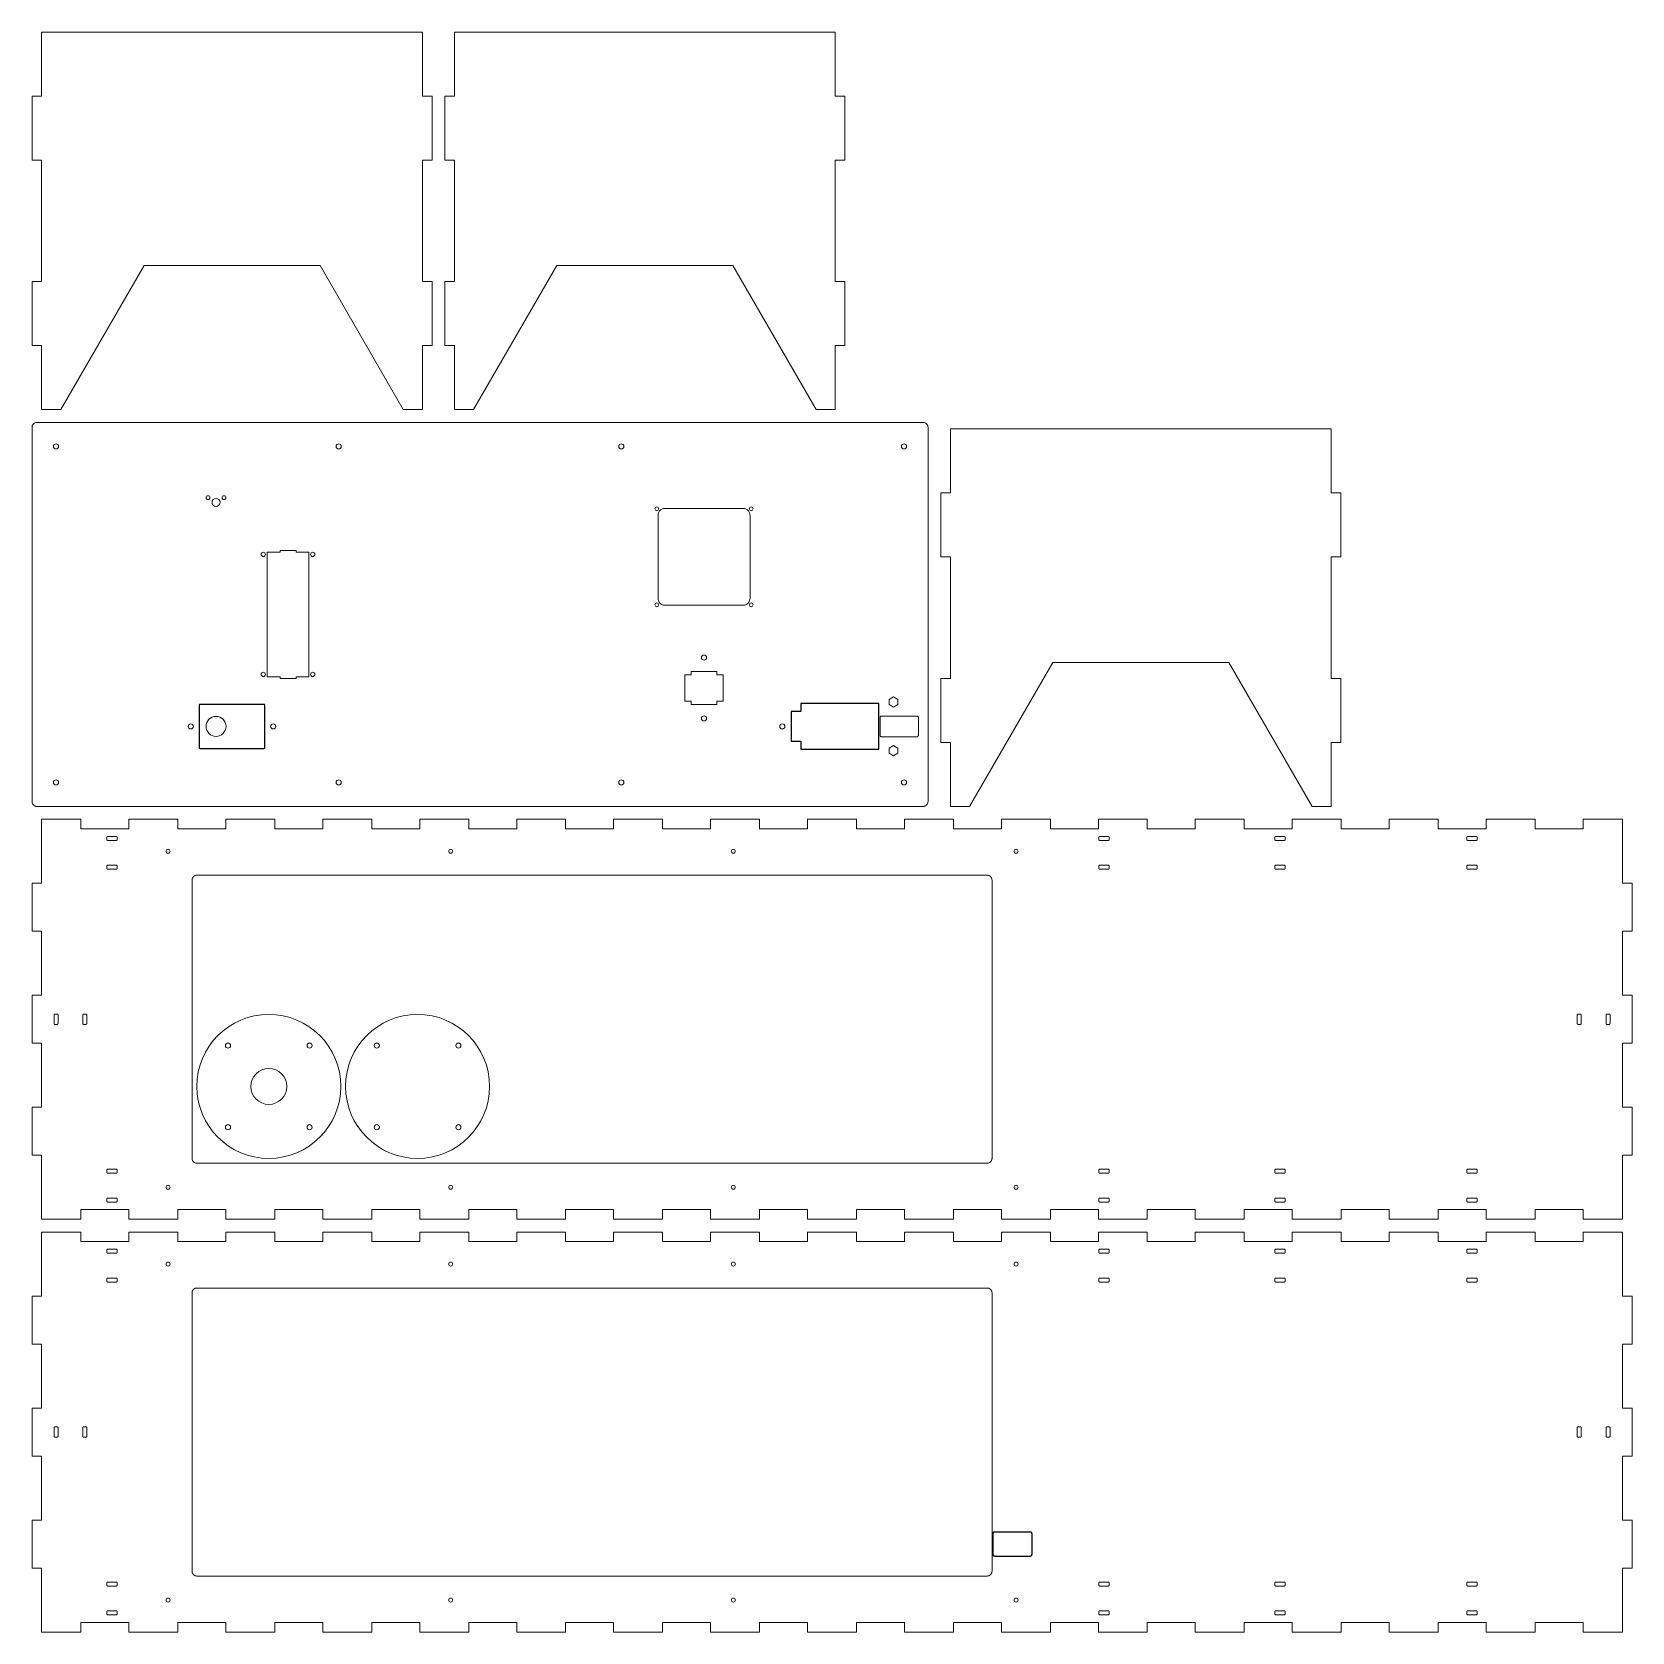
# Model space of a CAD drawing. Header units: millimetres. Extents: x 0 to 1000, y 0 to 1000.
import ezdxf

# ---------------------------------------------------------------- set-up
doc = ezdxf.new("R2010")
doc.units = ezdxf.units.MM
doc.layers.add('CORTE', color=1, linetype='Continuous', lineweight=0)

msp = doc.modelspace()

# ---------------------------------------------------------------- linework, layer by layer
at = {"layer": 'CORTE'}
for points in [[(6, 764), (18, 764), (70, 854), (180, 854), (232, 764), (244, 764), (244, 804), (250, 804), (250, 844), (244, 844), (244, 920), (250, 920), (250, 960), (244, 960), (244, 1000), (6, 1000), (6, 960), (0, 960), (0, 920), (6, 920), (6, 844), (0, 844), (0, 804), (6, 804)], [(264, 764), (276, 764), (328, 854), (438, 854), (490, 764), (502, 764), (502, 804), (508, 804), (508, 844), (502, 844), (502, 920), (508, 920), (508, 960), (502, 960), (502, 1000), (264, 1000), (264, 960), (258, 960), (258, 920), (264, 920), (264, 844), (258, 844), (258, 804), (264, 804)], [(560, 753), (559.981137, 753.335893), (559.924784, 753.667563), (559.83165, 753.990837), (559.702907, 754.301651), (559.540173, 754.596096), (559.345494, 754.870469), (559.12132, 755.12132), (558.870469, 755.345494), (558.596096, 755.540173), (558.301651, 755.702907), (557.990837, 755.83165), (557.667563, 755.924784), (557.335893, 755.981137), (557, 756), (3, 756), (2.664107, 755.981137), (2.332437, 755.924784), (2.009163, 755.83165), (1.698349, 755.702907), (1.403904, 755.540173), (1.129531, 755.345494), (0.87868, 755.12132), (0.654506, 754.870469), (0.459827, 754.596096), (0.297093, 754.301651), (0.16835, 753.990837), (0.075216, 753.667563), (0.018863, 753.335893), (0, 753), (0, 519), (0.018863, 518.664107), (0.075216, 518.332437), (0.16835, 518.009163), (0.297093, 517.698349), (0.459827, 517.403904), (0.654506, 517.129531), (0.87868, 516.87868), (1.129531, 516.654506), (1.403904, 516.459827), (1.698349, 516.297093), (2.009163, 516.16835), (2.332437, 516.075216), (2.664107, 516.018863), (3, 516), (557, 516), (557.335893, 516.018863), (557.667563, 516.075216), (557.990837, 516.16835), (558.301651, 516.297093), (558.596096, 516.459827), (558.870469, 516.654506), (559.12132, 516.87868), (559.345494, 517.129531), (559.540173, 517.403904), (559.702907, 517.698349), (559.83165, 518.009163), (559.924784, 518.332437), (559.981137, 518.664107), (560, 519)], [(574, 516), (586, 516), (638, 606), (748, 606), (800, 516), (812, 516), (812, 556), (818, 556), (818, 596), (812, 596), (812, 672), (818, 672), (818, 712), (812, 712), (812, 752), (574, 752), (574, 712), (568, 712), (568, 672), (574, 672), (574, 596), (568, 596), (568, 556), (574, 556)], [(448.75, 698), (448.723277, 698.475849), (448.643444, 698.945714), (448.511504, 699.403686), (448.329118, 699.844006), (448.098578, 700.261136), (447.822784, 700.649832), (447.505204, 701.005204), (447.149832, 701.322784), (446.761136, 701.598578), (446.344006, 701.829118), (445.903686, 702.011504), (445.445714, 702.143444), (444.975849, 702.223277), (444.5, 702.25), (395.5, 702.25), (395.024151, 702.223277), (394.554286, 702.143444), (394.096314, 702.011504), (393.655994, 701.829118), (393.238864, 701.598578), (392.850168, 701.322784), (392.494796, 701.005204), (392.177216, 700.649832), (391.901422, 700.261136), (391.670882, 699.844006), (391.488496, 699.403686), (391.356556, 698.945714), (391.276723, 698.475849), (391.25, 698), (391.25, 646), (391.276723, 645.524151), (391.356556, 645.054286), (391.488496, 644.596314), (391.670882, 644.155994), (391.901422, 643.738864), (392.177216, 643.350168), (392.494796, 642.994796), (392.850168, 642.677216), (393.238864, 642.401422), (393.655994, 642.170882), (394.096314, 641.988496), (394.554286, 641.856556), (395.024151, 641.776723), (395.5, 641.75), (444.5, 641.75), (444.975849, 641.776723), (445.445714, 641.856556), (445.903686, 641.988496), (446.344006, 642.170882), (446.761136, 642.401422), (447.149832, 642.677216), (447.505204, 642.994796), (447.822784, 643.350168), (448.098578, 643.738864), (448.329118, 644.155994), (448.511504, 644.596314), (448.643444, 645.054286), (448.723277, 645.524151), (448.75, 646)], [(165, 675), (165, 676), (155, 676), (155, 675), (147, 675), (147, 597), (155, 597), (155, 596), (165, 596), (165, 597), (173, 597), (173, 675)], [(428, 598.3), (428, 600.3), (412, 600.3), (412, 598.3), (408, 598.3), (408, 581.7), (412, 581.7), (412, 579.7), (428, 579.7), (428, 581.7), (432, 581.7), (432, 598.3)], [(541.2, 579.612287), (541.2, 582.787713), (538.45, 584.375426), (535.7, 582.787713), (535.7, 579.612287), (538.45, 578.024574)], [(554, 571.5), (553.993712, 571.611964), (553.974928, 571.722521), (553.943883, 571.830279), (553.900969, 571.933884), (553.846724, 572.032032), (553.781831, 572.12349), (553.707107, 572.207107), (553.62349, 572.281831), (553.532032, 572.346724), (553.433884, 572.400969), (553.330279, 572.443883), (553.222521, 572.474928), (553.111964, 572.493712), (553, 572.5), (531, 572.5), (530.888036, 572.493712), (530.777479, 572.474928), (530.669721, 572.443883), (530.566116, 572.400969), (530.467968, 572.346724), (530.37651, 572.281831), (530.292893, 572.207107), (530.218169, 572.12349), (530.153276, 572.032032), (530.099031, 571.933884), (530.056117, 571.830279), (530.025072, 571.722521), (530.006288, 571.611964), (530, 571.5), (530, 560.5), (530.006288, 560.388036), (530.025072, 560.277479), (530.056117, 560.169721), (530.099031, 560.066116), (530.153276, 559.967968), (530.218169, 559.87651), (530.292893, 559.792893), (530.37651, 559.718169), (530.467968, 559.653276), (530.566116, 559.599031), (530.669721, 559.556117), (530.777479, 559.525072), (530.888036, 559.506288), (531, 559.5), (553, 559.5), (553.111964, 559.506288), (553.222521, 559.525072), (553.330279, 559.556117), (553.433884, 559.599031), (553.532032, 559.653276), (553.62349, 559.718169), (553.707107, 559.792893), (553.781831, 559.87651), (553.846724, 559.967968), (553.900969, 560.066116), (553.943883, 560.169721), (553.974928, 560.277479), (553.993712, 560.388036), (554, 560.5)], [(541.2, 549.212287), (541.2, 552.387713), (538.45, 553.975426), (535.7, 552.387713), (535.7, 549.212287), (538.45, 547.624574)], [(994, 258), (994, 298), (1000, 298), (1000, 328), (994, 328), (994, 368), (1000, 368), (1000, 398), (994, 398), (994, 438), (1000, 438), (1000, 468), (994, 468), (994, 508), (969.411765, 508), (969.411765, 502), (939.411765, 502), (939.411765, 508), (908.823529, 508), (908.823529, 502), (878.823529, 502), (878.823529, 508), (848.235294, 508), (848.235294, 502), (818.235294, 502), (818.235294, 508), (787.647059, 508), (787.647059, 502), (757.647059, 502), (757.647059, 508), (727.058824, 508), (727.058824, 502), (697.058824, 502), (697.058824, 508), (666.470588, 508), (666.470588, 502), (636.470588, 502), (636.470588, 508), (605.882353, 508), (605.882353, 502), (575.882353, 502), (575.882353, 508), (545.294118, 508), (545.294118, 502), (515.294118, 502), (515.294118, 508), (484.705882, 508), (484.705882, 502), (454.705882, 502), (454.705882, 508), (424.117647, 508), (424.117647, 502), (394.117647, 502), (394.117647, 508), (363.529412, 508), (363.529412, 502), (333.529412, 502), (333.529412, 508), (302.941176, 508), (302.941176, 502), (272.941176, 502), (272.941176, 508), (242.352941, 508), (242.352941, 502), (212.352941, 502), (212.352941, 508), (181.764706, 508), (181.764706, 502), (151.764706, 502), (151.764706, 508), (121.176471, 508), (121.176471, 502), (91.176471, 502), (91.176471, 508), (60.588235, 508), (60.588235, 502), (30.588235, 502), (30.588235, 508), (6, 508), (6, 468), (0, 468), (0, 438), (6, 438), (6, 398), (0, 398), (0, 368), (6, 368), (6, 328), (0, 328), (0, 298), (6, 298), (6, 258), (30.588235, 258), (30.588235, 264), (60.588235, 264), (60.588235, 258), (91.176471, 258), (91.176471, 264), (121.176471, 264), (121.176471, 258), (151.764706, 258), (151.764706, 264), (181.764706, 264), (181.764706, 258), (212.352941, 258), (212.352941, 264), (242.352941, 264), (242.352941, 258), (272.941176, 258), (272.941176, 264), (302.941176, 264), (302.941176, 258), (333.529412, 258), (333.529412, 264), (363.529412, 264), (363.529412, 258), (394.117647, 258), (394.117647, 264), (424.117647, 264), (424.117647, 258), (454.705882, 258), (454.705882, 264), (484.705882, 264), (484.705882, 258), (515.294118, 258), (515.294118, 264), (545.294118, 264), (545.294118, 258), (575.882353, 258), (575.882353, 264), (605.882353, 264), (605.882353, 258), (636.470588, 258), (636.470588, 264), (666.470588, 264), (666.470588, 258), (697.058824, 258), (697.058824, 264), (727.058824, 264), (727.058824, 258), (757.647059, 258), (757.647059, 264), (787.647059, 264), (787.647059, 258), (818.235294, 258), (818.235294, 264), (848.235294, 264), (848.235294, 258), (878.823529, 258), (878.823529, 264), (908.823529, 264), (908.823529, 258), (939.411765, 258), (939.411765, 264), (969.411765, 264), (969.411765, 258), (994, 258)], [(53.25, 496.65), (53.246227, 496.717179), (53.234957, 496.783513), (53.21633, 496.848167), (53.190581, 496.91033), (53.158035, 496.969219), (53.119099, 497.024094), (53.074264, 497.074264), (53.024094, 497.119099), (52.969219, 497.158035), (52.91033, 497.190581), (52.848167, 497.21633), (52.783513, 497.234957), (52.717179, 497.246227), (52.65, 497.25), (47.35, 497.25), (47.282821, 497.246227), (47.216487, 497.234957), (47.151833, 497.21633), (47.08967, 497.190581), (47.030781, 497.158035), (46.975906, 497.119099), (46.925736, 497.074264), (46.880901, 497.024094), (46.841965, 496.969219), (46.809419, 496.91033), (46.78367, 496.848167), (46.765043, 496.783513), (46.753773, 496.717179), (46.75, 496.65), (46.75, 495.35), (46.753773, 495.282821), (46.765043, 495.216487), (46.78367, 495.151833), (46.809419, 495.08967), (46.841965, 495.030781), (46.880901, 494.975906), (46.925736, 494.925736), (46.975906, 494.880901), (47.030781, 494.841965), (47.08967, 494.809419), (47.151833, 494.78367), (47.216487, 494.765043), (47.282821, 494.753773), (47.35, 494.75), (52.65, 494.75), (52.717179, 494.753773), (52.783513, 494.765043), (52.848167, 494.78367), (52.91033, 494.809419), (52.969219, 494.841965), (53.024094, 494.880901), (53.074264, 494.925736), (53.119099, 494.975906), (53.158035, 495.030781), (53.190581, 495.08967), (53.21633, 495.151833), (53.234957, 495.216487), (53.246227, 495.282821), (53.25, 495.35)], [(673.25, 496.65), (673.246227, 496.717179), (673.234957, 496.783513), (673.21633, 496.848167), (673.190581, 496.91033), (673.158035, 496.969219), (673.119099, 497.024094), (673.074264, 497.074264), (673.024094, 497.119099), (672.969219, 497.158035), (672.91033, 497.190581), (672.848167, 497.21633), (672.783513, 497.234957), (672.717179, 497.246227), (672.65, 497.25), (667.35, 497.25), (667.282821, 497.246227), (667.216487, 497.234957), (667.151833, 497.21633), (667.08967, 497.190581), (667.030781, 497.158035), (666.975906, 497.119099), (666.925736, 497.074264), (666.880901, 497.024094), (666.841965, 496.969219), (666.809419, 496.91033), (666.78367, 496.848167), (666.765043, 496.783513), (666.753773, 496.717179), (666.75, 496.65), (666.75, 495.35), (666.753773, 495.282821), (666.765043, 495.216487), (666.78367, 495.151833), (666.809419, 495.08967), (666.841965, 495.030781), (666.880901, 494.975906), (666.925736, 494.925736), (666.975906, 494.880901), (667.030781, 494.841965), (667.08967, 494.809419), (667.151833, 494.78367), (667.216487, 494.765043), (667.282821, 494.753773), (667.35, 494.75), (672.65, 494.75), (672.717179, 494.753773), (672.783513, 494.765043), (672.848167, 494.78367), (672.91033, 494.809419), (672.969219, 494.841965), (673.024094, 494.880901), (673.074264, 494.925736), (673.119099, 494.975906), (673.158035, 495.030781), (673.190581, 495.08967), (673.21633, 495.151833), (673.234957, 495.216487), (673.246227, 495.282821), (673.25, 495.35)], [(783.25, 496.65), (783.246227, 496.717179), (783.234957, 496.783513), (783.21633, 496.848167), (783.190581, 496.91033), (783.158035, 496.969219), (783.119099, 497.024094), (783.074264, 497.074264), (783.024094, 497.119099), (782.969219, 497.158035), (782.91033, 497.190581), (782.848167, 497.21633), (782.783513, 497.234957), (782.717179, 497.246227), (782.65, 497.25), (777.35, 497.25), (777.282821, 497.246227), (777.216487, 497.234957), (777.151833, 497.21633), (777.08967, 497.190581), (777.030781, 497.158035), (776.975906, 497.119099), (776.925736, 497.074264), (776.880901, 497.024094), (776.841965, 496.969219), (776.809419, 496.91033), (776.78367, 496.848167), (776.765043, 496.783513), (776.753773, 496.717179), (776.75, 496.65), (776.75, 495.35), (776.753773, 495.282821), (776.765043, 495.216487), (776.78367, 495.151833), (776.809419, 495.08967), (776.841965, 495.030781), (776.880901, 494.975906), (776.925736, 494.925736), (776.975906, 494.880901), (777.030781, 494.841965), (777.08967, 494.809419), (777.151833, 494.78367), (777.216487, 494.765043), (777.282821, 494.753773), (777.35, 494.75), (782.65, 494.75), (782.717179, 494.753773), (782.783513, 494.765043), (782.848167, 494.78367), (782.91033, 494.809419), (782.969219, 494.841965), (783.024094, 494.880901), (783.074264, 494.925736), (783.119099, 494.975906), (783.158035, 495.030781), (783.190581, 495.08967), (783.21633, 495.151833), (783.234957, 495.216487), (783.246227, 495.282821), (783.25, 495.35)], [(903.25, 496.65), (903.246227, 496.717179), (903.234957, 496.783513), (903.21633, 496.848167), (903.190581, 496.91033), (903.158035, 496.969219), (903.119099, 497.024094), (903.074264, 497.074264), (903.024094, 497.119099), (902.969219, 497.158035), (902.91033, 497.190581), (902.848167, 497.21633), (902.783513, 497.234957), (902.717179, 497.246227), (902.65, 497.25), (897.35, 497.25), (897.282821, 497.246227), (897.216487, 497.234957), (897.151833, 497.21633), (897.08967, 497.190581), (897.030781, 497.158035), (896.975906, 497.119099), (896.925736, 497.074264), (896.880901, 497.024094), (896.841965, 496.969219), (896.809419, 496.91033), (896.78367, 496.848167), (896.765043, 496.783513), (896.753773, 496.717179), (896.75, 496.65), (896.75, 495.35), (896.753773, 495.282821), (896.765043, 495.216487), (896.78367, 495.151833), (896.809419, 495.08967), (896.841965, 495.030781), (896.880901, 494.975906), (896.925736, 494.925736), (896.975906, 494.880901), (897.030781, 494.841965), (897.08967, 494.809419), (897.151833, 494.78367), (897.216487, 494.765043), (897.282821, 494.753773), (897.35, 494.75), (902.65, 494.75), (902.717179, 494.753773), (902.783513, 494.765043), (902.848167, 494.78367), (902.91033, 494.809419), (902.969219, 494.841965), (903.024094, 494.880901), (903.074264, 494.925736), (903.119099, 494.975906), (903.158035, 495.030781), (903.190581, 495.08967), (903.21633, 495.151833), (903.234957, 495.216487), (903.246227, 495.282821), (903.25, 495.35)], [(53.25, 478.65), (53.246227, 478.717179), (53.234957, 478.783513), (53.21633, 478.848167), (53.190581, 478.91033), (53.158035, 478.969219), (53.119099, 479.024094), (53.074264, 479.074264), (53.024094, 479.119099), (52.969219, 479.158035), (52.91033, 479.190581), (52.848167, 479.21633), (52.783513, 479.234957), (52.717179, 479.246227), (52.65, 479.25), (47.35, 479.25), (47.282821, 479.246227), (47.216487, 479.234957), (47.151833, 479.21633), (47.08967, 479.190581), (47.030781, 479.158035), (46.975906, 479.119099), (46.925736, 479.074264), (46.880901, 479.024094), (46.841965, 478.969219), (46.809419, 478.91033), (46.78367, 478.848167), (46.765043, 478.783513), (46.753773, 478.717179), (46.75, 478.65), (46.75, 477.35), (46.753773, 477.282821), (46.765043, 477.216487), (46.78367, 477.151833), (46.809419, 477.08967), (46.841965, 477.030781), (46.880901, 476.975906), (46.925736, 476.925736), (46.975906, 476.880901), (47.030781, 476.841965), (47.08967, 476.809419), (47.151833, 476.78367), (47.216487, 476.765043), (47.282821, 476.753773), (47.35, 476.75), (52.65, 476.75), (52.717179, 476.753773), (52.783513, 476.765043), (52.848167, 476.78367), (52.91033, 476.809419), (52.969219, 476.841965), (53.024094, 476.880901), (53.074264, 476.925736), (53.119099, 476.975906), (53.158035, 477.030781), (53.190581, 477.08967), (53.21633, 477.151833), (53.234957, 477.216487), (53.246227, 477.282821), (53.25, 477.35)], [(600, 470), (599.981137, 470.335893), (599.924784, 470.667563), (599.83165, 470.990837), (599.702907, 471.301651), (599.540173, 471.596096), (599.345494, 471.870469), (599.12132, 472.12132), (598.870469, 472.345494), (598.596096, 472.540173), (598.301651, 472.702907), (597.990837, 472.83165), (597.667563, 472.924784), (597.335893, 472.981137), (597, 473), (103, 473), (102.664107, 472.981137), (102.332437, 472.924784), (102.009163, 472.83165), (101.698349, 472.702907), (101.403904, 472.540173), (101.129531, 472.345494), (100.87868, 472.12132), (100.654506, 471.870469), (100.459827, 471.596096), (100.297093, 471.301651), (100.16835, 470.990837), (100.075216, 470.667563), (100.018863, 470.335893), (100, 470), (100, 296), (100.018863, 295.664107), (100.075216, 295.332437), (100.16835, 295.009163), (100.297093, 294.698349), (100.459827, 294.403904), (100.654506, 294.129531), (100.87868, 293.87868), (101.129531, 293.654506), (101.403904, 293.459827), (101.698349, 293.297093), (102.009163, 293.16835), (102.332437, 293.075216), (102.664107, 293.018863), (103, 293), (597, 293), (597.335893, 293.018863), (597.667563, 293.075216), (597.990837, 293.16835), (598.301651, 293.297093), (598.596096, 293.459827), (598.870469, 293.654506), (599.12132, 293.87868), (599.345494, 294.129531), (599.540173, 294.403904), (599.702907, 294.698349), (599.83165, 295.009163), (599.924784, 295.332437), (599.981137, 295.664107), (600, 296)], [(673.25, 478.65), (673.246227, 478.717179), (673.234957, 478.783513), (673.21633, 478.848167), (673.190581, 478.91033), (673.158035, 478.969219), (673.119099, 479.024094), (673.074264, 479.074264), (673.024094, 479.119099), (672.969219, 479.158035), (672.91033, 479.190581), (672.848167, 479.21633), (672.783513, 479.234957), (672.717179, 479.246227), (672.65, 479.25), (667.35, 479.25), (667.282821, 479.246227), (667.216487, 479.234957), (667.151833, 479.21633), (667.08967, 479.190581), (667.030781, 479.158035), (666.975906, 479.119099), (666.925736, 479.074264), (666.880901, 479.024094), (666.841965, 478.969219), (666.809419, 478.91033), (666.78367, 478.848167), (666.765043, 478.783513), (666.753773, 478.717179), (666.75, 478.65), (666.75, 477.35), (666.753773, 477.282821), (666.765043, 477.216487), (666.78367, 477.151833), (666.809419, 477.08967), (666.841965, 477.030781), (666.880901, 476.975906), (666.925736, 476.925736), (666.975906, 476.880901), (667.030781, 476.841965), (667.08967, 476.809419), (667.151833, 476.78367), (667.216487, 476.765043), (667.282821, 476.753773), (667.35, 476.75), (672.65, 476.75), (672.717179, 476.753773), (672.783513, 476.765043), (672.848167, 476.78367), (672.91033, 476.809419), (672.969219, 476.841965), (673.024094, 476.880901), (673.074264, 476.925736), (673.119099, 476.975906), (673.158035, 477.030781), (673.190581, 477.08967), (673.21633, 477.151833), (673.234957, 477.216487), (673.246227, 477.282821), (673.25, 477.35)], [(783.25, 478.65), (783.246227, 478.717179), (783.234957, 478.783513), (783.21633, 478.848167), (783.190581, 478.91033), (783.158035, 478.969219), (783.119099, 479.024094), (783.074264, 479.074264), (783.024094, 479.119099), (782.969219, 479.158035), (782.91033, 479.190581), (782.848167, 479.21633), (782.783513, 479.234957), (782.717179, 479.246227), (782.65, 479.25), (777.35, 479.25), (777.282821, 479.246227), (777.216487, 479.234957), (777.151833, 479.21633), (777.08967, 479.190581), (777.030781, 479.158035), (776.975906, 479.119099), (776.925736, 479.074264), (776.880901, 479.024094), (776.841965, 478.969219), (776.809419, 478.91033), (776.78367, 478.848167), (776.765043, 478.783513), (776.753773, 478.717179), (776.75, 478.65), (776.75, 477.35), (776.753773, 477.282821), (776.765043, 477.216487), (776.78367, 477.151833), (776.809419, 477.08967), (776.841965, 477.030781), (776.880901, 476.975906), (776.925736, 476.925736), (776.975906, 476.880901), (777.030781, 476.841965), (777.08967, 476.809419), (777.151833, 476.78367), (777.216487, 476.765043), (777.282821, 476.753773), (777.35, 476.75), (782.65, 476.75), (782.717179, 476.753773), (782.783513, 476.765043), (782.848167, 476.78367), (782.91033, 476.809419), (782.969219, 476.841965), (783.024094, 476.880901), (783.074264, 476.925736), (783.119099, 476.975906), (783.158035, 477.030781), (783.190581, 477.08967), (783.21633, 477.151833), (783.234957, 477.216487), (783.246227, 477.282821), (783.25, 477.35)], [(903.25, 478.65), (903.246227, 478.717179), (903.234957, 478.783513), (903.21633, 478.848167), (903.190581, 478.91033), (903.158035, 478.969219), (903.119099, 479.024094), (903.074264, 479.074264), (903.024094, 479.119099), (902.969219, 479.158035), (902.91033, 479.190581), (902.848167, 479.21633), (902.783513, 479.234957), (902.717179, 479.246227), (902.65, 479.25), (897.35, 479.25), (897.282821, 479.246227), (897.216487, 479.234957), (897.151833, 479.21633), (897.08967, 479.190581), (897.030781, 479.158035), (896.975906, 479.119099), (896.925736, 479.074264), (896.880901, 479.024094), (896.841965, 478.969219), (896.809419, 478.91033), (896.78367, 478.848167), (896.765043, 478.783513), (896.753773, 478.717179), (896.75, 478.65), (896.75, 477.35), (896.753773, 477.282821), (896.765043, 477.216487), (896.78367, 477.151833), (896.809419, 477.08967), (896.841965, 477.030781), (896.880901, 476.975906), (896.925736, 476.925736), (896.975906, 476.880901), (897.030781, 476.841965), (897.08967, 476.809419), (897.151833, 476.78367), (897.216487, 476.765043), (897.282821, 476.753773), (897.35, 476.75), (902.65, 476.75), (902.717179, 476.753773), (902.783513, 476.765043), (902.848167, 476.78367), (902.91033, 476.809419), (902.969219, 476.841965), (903.024094, 476.880901), (903.074264, 476.925736), (903.119099, 476.975906), (903.158035, 477.030781), (903.190581, 477.08967), (903.21633, 477.151833), (903.234957, 477.216487), (903.246227, 477.282821), (903.25, 477.35)], [(16.25, 385.65), (16.246227, 385.717179), (16.234957, 385.783513), (16.21633, 385.848167), (16.190581, 385.91033), (16.158035, 385.969219), (16.119099, 386.024094), (16.074264, 386.074264), (16.024094, 386.119099), (15.969219, 386.158035), (15.91033, 386.190581), (15.848167, 386.21633), (15.783513, 386.234957), (15.717179, 386.246227), (15.65, 386.25), (14.35, 386.25), (14.282821, 386.246227), (14.216487, 386.234957), (14.151833, 386.21633), (14.08967, 386.190581), (14.030781, 386.158035), (13.975906, 386.119099), (13.925736, 386.074264), (13.880901, 386.024094), (13.841965, 385.969219), (13.809419, 385.91033), (13.78367, 385.848167), (13.765043, 385.783513), (13.753773, 385.717179), (13.75, 385.65), (13.75, 380.35), (13.753773, 380.282821), (13.765043, 380.216487), (13.78367, 380.151833), (13.809419, 380.08967), (13.841965, 380.030781), (13.880901, 379.975906), (13.925736, 379.925736), (13.975906, 379.880901), (14.030781, 379.841965), (14.08967, 379.809419), (14.151833, 379.78367), (14.216487, 379.765043), (14.282821, 379.753773), (14.35, 379.75), (15.65, 379.75), (15.717179, 379.753773), (15.783513, 379.765043), (15.848167, 379.78367), (15.91033, 379.809419), (15.969219, 379.841965), (16.024094, 379.880901), (16.074264, 379.925736), (16.119099, 379.975906), (16.158035, 380.030781), (16.190581, 380.08967), (16.21633, 380.151833), (16.234957, 380.216487), (16.246227, 380.282821), (16.25, 380.35)], [(34.25, 385.65), (34.246227, 385.717179), (34.234957, 385.783513), (34.21633, 385.848167), (34.190581, 385.91033), (34.158035, 385.969219), (34.119099, 386.024094), (34.074264, 386.074264), (34.024094, 386.119099), (33.969219, 386.158035), (33.91033, 386.190581), (33.848167, 386.21633), (33.783513, 386.234957), (33.717179, 386.246227), (33.65, 386.25), (32.35, 386.25), (32.282821, 386.246227), (32.216487, 386.234957), (32.151833, 386.21633), (32.08967, 386.190581), (32.030781, 386.158035), (31.975906, 386.119099), (31.925736, 386.074264), (31.880901, 386.024094), (31.841965, 385.969219), (31.809419, 385.91033), (31.78367, 385.848167), (31.765043, 385.783513), (31.753773, 385.717179), (31.75, 385.65), (31.75, 380.35), (31.753773, 380.282821), (31.765043, 380.216487), (31.78367, 380.151833), (31.809419, 380.08967), (31.841965, 380.030781), (31.880901, 379.975906), (31.925736, 379.925736), (31.975906, 379.880901), (32.030781, 379.841965), (32.08967, 379.809419), (32.151833, 379.78367), (32.216487, 379.765043), (32.282821, 379.753773), (32.35, 379.75), (33.65, 379.75), (33.717179, 379.753773), (33.783513, 379.765043), (33.848167, 379.78367), (33.91033, 379.809419), (33.969219, 379.841965), (34.024094, 379.880901), (34.074264, 379.925736), (34.119099, 379.975906), (34.158035, 380.030781), (34.190581, 380.08967), (34.21633, 380.151833), (34.234957, 380.216487), (34.246227, 380.282821), (34.25, 380.35)], [(968.25, 385.65), (968.246227, 385.717179), (968.234957, 385.783513), (968.21633, 385.848167), (968.190581, 385.91033), (968.158035, 385.969219), (968.119099, 386.024094), (968.074264, 386.074264), (968.024094, 386.119099), (967.969219, 386.158035), (967.91033, 386.190581), (967.848167, 386.21633), (967.783513, 386.234957), (967.717179, 386.246227), (967.65, 386.25), (966.35, 386.25), (966.282821, 386.246227), (966.216487, 386.234957), (966.151833, 386.21633), (966.08967, 386.190581), (966.030781, 386.158035), (965.975906, 386.119099), (965.925736, 386.074264), (965.880901, 386.024094), (965.841965, 385.969219), (965.809419, 385.91033), (965.78367, 385.848167), (965.765043, 385.783513), (965.753773, 385.717179), (965.75, 385.65), (965.75, 380.35), (965.753773, 380.282821), (965.765043, 380.216487), (965.78367, 380.151833), (965.809419, 380.08967), (965.841965, 380.030781), (965.880901, 379.975906), (965.925736, 379.925736), (965.975906, 379.880901), (966.030781, 379.841965), (966.08967, 379.809419), (966.151833, 379.78367), (966.216487, 379.765043), (966.282821, 379.753773), (966.35, 379.75), (967.65, 379.75), (967.717179, 379.753773), (967.783513, 379.765043), (967.848167, 379.78367), (967.91033, 379.809419), (967.969219, 379.841965), (968.024094, 379.880901), (968.074264, 379.925736), (968.119099, 379.975906), (968.158035, 380.030781), (968.190581, 380.08967), (968.21633, 380.151833), (968.234957, 380.216487), (968.246227, 380.282821), (968.25, 380.35)], [(986.25, 385.65), (986.246227, 385.717179), (986.234957, 385.783513), (986.21633, 385.848167), (986.190581, 385.91033), (986.158035, 385.969219), (986.119099, 386.024094), (986.074264, 386.074264), (986.024094, 386.119099), (985.969219, 386.158035), (985.91033, 386.190581), (985.848167, 386.21633), (985.783513, 386.234957), (985.717179, 386.246227), (985.65, 386.25), (984.35, 386.25), (984.282821, 386.246227), (984.216487, 386.234957), (984.151833, 386.21633), (984.08967, 386.190581), (984.030781, 386.158035), (983.975906, 386.119099), (983.925736, 386.074264), (983.880901, 386.024094), (983.841965, 385.969219), (983.809419, 385.91033), (983.78367, 385.848167), (983.765043, 385.783513), (983.753773, 385.717179), (983.75, 385.65), (983.75, 380.35), (983.753773, 380.282821), (983.765043, 380.216487), (983.78367, 380.151833), (983.809419, 380.08967), (983.841965, 380.030781), (983.880901, 379.975906), (983.925736, 379.925736), (983.975906, 379.880901), (984.030781, 379.841965), (984.08967, 379.809419), (984.151833, 379.78367), (984.216487, 379.765043), (984.282821, 379.753773), (984.35, 379.75), (985.65, 379.75), (985.717179, 379.753773), (985.783513, 379.765043), (985.848167, 379.78367), (985.91033, 379.809419), (985.969219, 379.841965), (986.024094, 379.880901), (986.074264, 379.925736), (986.119099, 379.975906), (986.158035, 380.030781), (986.190581, 380.08967), (986.21633, 380.151833), (986.234957, 380.216487), (986.246227, 380.282821), (986.25, 380.35)], [(53.25, 288.65), (53.246227, 288.717179), (53.234957, 288.783513), (53.21633, 288.848167), (53.190581, 288.91033), (53.158035, 288.969219), (53.119099, 289.024094), (53.074264, 289.074264), (53.024094, 289.119099), (52.969219, 289.158035), (52.91033, 289.190581), (52.848167, 289.21633), (52.783513, 289.234957), (52.717179, 289.246227), (52.65, 289.25), (47.35, 289.25), (47.282821, 289.246227), (47.216487, 289.234957), (47.151833, 289.21633), (47.08967, 289.190581), (47.030781, 289.158035), (46.975906, 289.119099), (46.925736, 289.074264), (46.880901, 289.024094), (46.841965, 288.969219), (46.809419, 288.91033), (46.78367, 288.848167), (46.765043, 288.783513), (46.753773, 288.717179), (46.75, 288.65), (46.75, 287.35), (46.753773, 287.282821), (46.765043, 287.216487), (46.78367, 287.151833), (46.809419, 287.08967), (46.841965, 287.030781), (46.880901, 286.975906), (46.925736, 286.925736), (46.975906, 286.880901), (47.030781, 286.841965), (47.08967, 286.809419), (47.151833, 286.78367), (47.216487, 286.765043), (47.282821, 286.753773), (47.35, 286.75), (52.65, 286.75), (52.717179, 286.753773), (52.783513, 286.765043), (52.848167, 286.78367), (52.91033, 286.809419), (52.969219, 286.841965), (53.024094, 286.880901), (53.074264, 286.925736), (53.119099, 286.975906), (53.158035, 287.030781), (53.190581, 287.08967), (53.21633, 287.151833), (53.234957, 287.216487), (53.246227, 287.282821), (53.25, 287.35)], [(673.25, 288.65), (673.246227, 288.717179), (673.234957, 288.783513), (673.21633, 288.848167), (673.190581, 288.91033), (673.158035, 288.969219), (673.119099, 289.024094), (673.074264, 289.074264), (673.024094, 289.119099), (672.969219, 289.158035), (672.91033, 289.190581), (672.848167, 289.21633), (672.783513, 289.234957), (672.717179, 289.246227), (672.65, 289.25), (667.35, 289.25), (667.282821, 289.246227), (667.216487, 289.234957), (667.151833, 289.21633), (667.08967, 289.190581), (667.030781, 289.158035), (666.975906, 289.119099), (666.925736, 289.074264), (666.880901, 289.024094), (666.841965, 288.969219), (666.809419, 288.91033), (666.78367, 288.848167), (666.765043, 288.783513), (666.753773, 288.717179), (666.75, 288.65), (666.75, 287.35), (666.753773, 287.282821), (666.765043, 287.216487), (666.78367, 287.151833), (666.809419, 287.08967), (666.841965, 287.030781), (666.880901, 286.975906), (666.925736, 286.925736), (666.975906, 286.880901), (667.030781, 286.841965), (667.08967, 286.809419), (667.151833, 286.78367), (667.216487, 286.765043), (667.282821, 286.753773), (667.35, 286.75), (672.65, 286.75), (672.717179, 286.753773), (672.783513, 286.765043), (672.848167, 286.78367), (672.91033, 286.809419), (672.969219, 286.841965), (673.024094, 286.880901), (673.074264, 286.925736), (673.119099, 286.975906), (673.158035, 287.030781), (673.190581, 287.08967), (673.21633, 287.151833), (673.234957, 287.216487), (673.246227, 287.282821), (673.25, 287.35)], [(783.25, 288.65), (783.246227, 288.717179), (783.234957, 288.783513), (783.21633, 288.848167), (783.190581, 288.91033), (783.158035, 288.969219), (783.119099, 289.024094), (783.074264, 289.074264), (783.024094, 289.119099), (782.969219, 289.158035), (782.91033, 289.190581), (782.848167, 289.21633), (782.783513, 289.234957), (782.717179, 289.246227), (782.65, 289.25), (777.35, 289.25), (777.282821, 289.246227), (777.216487, 289.234957), (777.151833, 289.21633), (777.08967, 289.190581), (777.030781, 289.158035), (776.975906, 289.119099), (776.925736, 289.074264), (776.880901, 289.024094), (776.841965, 288.969219), (776.809419, 288.91033), (776.78367, 288.848167), (776.765043, 288.783513), (776.753773, 288.717179), (776.75, 288.65), (776.75, 287.35), (776.753773, 287.282821), (776.765043, 287.216487), (776.78367, 287.151833), (776.809419, 287.08967), (776.841965, 287.030781), (776.880901, 286.975906), (776.925736, 286.925736), (776.975906, 286.880901), (777.030781, 286.841965), (777.08967, 286.809419), (777.151833, 286.78367), (777.216487, 286.765043), (777.282821, 286.753773), (777.35, 286.75), (782.65, 286.75), (782.717179, 286.753773), (782.783513, 286.765043), (782.848167, 286.78367), (782.91033, 286.809419), (782.969219, 286.841965), (783.024094, 286.880901), (783.074264, 286.925736), (783.119099, 286.975906), (783.158035, 287.030781), (783.190581, 287.08967), (783.21633, 287.151833), (783.234957, 287.216487), (783.246227, 287.282821), (783.25, 287.35)], [(903.25, 288.65), (903.246227, 288.717179), (903.234957, 288.783513), (903.21633, 288.848167), (903.190581, 288.91033), (903.158035, 288.969219), (903.119099, 289.024094), (903.074264, 289.074264), (903.024094, 289.119099), (902.969219, 289.158035), (902.91033, 289.190581), (902.848167, 289.21633), (902.783513, 289.234957), (902.717179, 289.246227), (902.65, 289.25), (897.35, 289.25), (897.282821, 289.246227), (897.216487, 289.234957), (897.151833, 289.21633), (897.08967, 289.190581), (897.030781, 289.158035), (896.975906, 289.119099), (896.925736, 289.074264), (896.880901, 289.024094), (896.841965, 288.969219), (896.809419, 288.91033), (896.78367, 288.848167), (896.765043, 288.783513), (896.753773, 288.717179), (896.75, 288.65), (896.75, 287.35), (896.753773, 287.282821), (896.765043, 287.216487), (896.78367, 287.151833), (896.809419, 287.08967), (896.841965, 287.030781), (896.880901, 286.975906), (896.925736, 286.925736), (896.975906, 286.880901), (897.030781, 286.841965), (897.08967, 286.809419), (897.151833, 286.78367), (897.216487, 286.765043), (897.282821, 286.753773), (897.35, 286.75), (902.65, 286.75), (902.717179, 286.753773), (902.783513, 286.765043), (902.848167, 286.78367), (902.91033, 286.809419), (902.969219, 286.841965), (903.024094, 286.880901), (903.074264, 286.925736), (903.119099, 286.975906), (903.158035, 287.030781), (903.190581, 287.08967), (903.21633, 287.151833), (903.234957, 287.216487), (903.246227, 287.282821), (903.25, 287.35)], [(53.25, 270.65), (53.246227, 270.717179), (53.234957, 270.783513), (53.21633, 270.848167), (53.190581, 270.91033), (53.158035, 270.969219), (53.119099, 271.024094), (53.074264, 271.074264), (53.024094, 271.119099), (52.969219, 271.158035), (52.91033, 271.190581), (52.848167, 271.21633), (52.783513, 271.234957), (52.717179, 271.246227), (52.65, 271.25), (47.35, 271.25), (47.282821, 271.246227), (47.216487, 271.234957), (47.151833, 271.21633), (47.08967, 271.190581), (47.030781, 271.158035), (46.975906, 271.119099), (46.925736, 271.074264), (46.880901, 271.024094), (46.841965, 270.969219), (46.809419, 270.91033), (46.78367, 270.848167), (46.765043, 270.783513), (46.753773, 270.717179), (46.75, 270.65), (46.75, 269.35), (46.753773, 269.282821), (46.765043, 269.216487), (46.78367, 269.151833), (46.809419, 269.08967), (46.841965, 269.030781), (46.880901, 268.975906), (46.925736, 268.925736), (46.975906, 268.880901), (47.030781, 268.841965), (47.08967, 268.809419), (47.151833, 268.78367), (47.216487, 268.765043), (47.282821, 268.753773), (47.35, 268.75), (52.65, 268.75), (52.717179, 268.753773), (52.783513, 268.765043), (52.848167, 268.78367), (52.91033, 268.809419), (52.969219, 268.841965), (53.024094, 268.880901), (53.074264, 268.925736), (53.119099, 268.975906), (53.158035, 269.030781), (53.190581, 269.08967), (53.21633, 269.151833), (53.234957, 269.216487), (53.246227, 269.282821), (53.25, 269.35)], [(673.25, 270.65), (673.246227, 270.717179), (673.234957, 270.783513), (673.21633, 270.848167), (673.190581, 270.91033), (673.158035, 270.969219), (673.119099, 271.024094), (673.074264, 271.074264), (673.024094, 271.119099), (672.969219, 271.158035), (672.91033, 271.190581), (672.848167, 271.21633), (672.783513, 271.234957), (672.717179, 271.246227), (672.65, 271.25), (667.35, 271.25), (667.282821, 271.246227), (667.216487, 271.234957), (667.151833, 271.21633), (667.08967, 271.190581), (667.030781, 271.158035), (666.975906, 271.119099), (666.925736, 271.074264), (666.880901, 271.024094), (666.841965, 270.969219), (666.809419, 270.91033), (666.78367, 270.848167), (666.765043, 270.783513), (666.753773, 270.717179), (666.75, 270.65), (666.75, 269.35), (666.753773, 269.282821), (666.765043, 269.216487), (666.78367, 269.151833), (666.809419, 269.08967), (666.841965, 269.030781), (666.880901, 268.975906), (666.925736, 268.925736), (666.975906, 268.880901), (667.030781, 268.841965), (667.08967, 268.809419), (667.151833, 268.78367), (667.216487, 268.765043), (667.282821, 268.753773), (667.35, 268.75), (672.65, 268.75), (672.717179, 268.753773), (672.783513, 268.765043), (672.848167, 268.78367), (672.91033, 268.809419), (672.969219, 268.841965), (673.024094, 268.880901), (673.074264, 268.925736), (673.119099, 268.975906), (673.158035, 269.030781), (673.190581, 269.08967), (673.21633, 269.151833), (673.234957, 269.216487), (673.246227, 269.282821), (673.25, 269.35)], [(783.25, 270.65), (783.246227, 270.717179), (783.234957, 270.783513), (783.21633, 270.848167), (783.190581, 270.91033), (783.158035, 270.969219), (783.119099, 271.024094), (783.074264, 271.074264), (783.024094, 271.119099), (782.969219, 271.158035), (782.91033, 271.190581), (782.848167, 271.21633), (782.783513, 271.234957), (782.717179, 271.246227), (782.65, 271.25), (777.35, 271.25), (777.282821, 271.246227), (777.216487, 271.234957), (777.151833, 271.21633), (777.08967, 271.190581), (777.030781, 271.158035), (776.975906, 271.119099), (776.925736, 271.074264), (776.880901, 271.024094), (776.841965, 270.969219), (776.809419, 270.91033), (776.78367, 270.848167), (776.765043, 270.783513), (776.753773, 270.717179), (776.75, 270.65), (776.75, 269.35), (776.753773, 269.282821), (776.765043, 269.216487), (776.78367, 269.151833), (776.809419, 269.08967), (776.841965, 269.030781), (776.880901, 268.975906), (776.925736, 268.925736), (776.975906, 268.880901), (777.030781, 268.841965), (777.08967, 268.809419), (777.151833, 268.78367), (777.216487, 268.765043), (777.282821, 268.753773), (777.35, 268.75), (782.65, 268.75), (782.717179, 268.753773), (782.783513, 268.765043), (782.848167, 268.78367), (782.91033, 268.809419), (782.969219, 268.841965), (783.024094, 268.880901), (783.074264, 268.925736), (783.119099, 268.975906), (783.158035, 269.030781), (783.190581, 269.08967), (783.21633, 269.151833), (783.234957, 269.216487), (783.246227, 269.282821), (783.25, 269.35)], [(903.25, 270.65), (903.246227, 270.717179), (903.234957, 270.783513), (903.21633, 270.848167), (903.190581, 270.91033), (903.158035, 270.969219), (903.119099, 271.024094), (903.074264, 271.074264), (903.024094, 271.119099), (902.969219, 271.158035), (902.91033, 271.190581), (902.848167, 271.21633), (902.783513, 271.234957), (902.717179, 271.246227), (902.65, 271.25), (897.35, 271.25), (897.282821, 271.246227), (897.216487, 271.234957), (897.151833, 271.21633), (897.08967, 271.190581), (897.030781, 271.158035), (896.975906, 271.119099), (896.925736, 271.074264), (896.880901, 271.024094), (896.841965, 270.969219), (896.809419, 270.91033), (896.78367, 270.848167), (896.765043, 270.783513), (896.753773, 270.717179), (896.75, 270.65), (896.75, 269.35), (896.753773, 269.282821), (896.765043, 269.216487), (896.78367, 269.151833), (896.809419, 269.08967), (896.841965, 269.030781), (896.880901, 268.975906), (896.925736, 268.925736), (896.975906, 268.880901), (897.030781, 268.841965), (897.08967, 268.809419), (897.151833, 268.78367), (897.216487, 268.765043), (897.282821, 268.753773), (897.35, 268.75), (902.65, 268.75), (902.717179, 268.753773), (902.783513, 268.765043), (902.848167, 268.78367), (902.91033, 268.809419), (902.969219, 268.841965), (903.024094, 268.880901), (903.074264, 268.925736), (903.119099, 268.975906), (903.158035, 269.030781), (903.190581, 269.08967), (903.21633, 269.151833), (903.234957, 269.216487), (903.246227, 269.282821), (903.25, 269.35)], [(994, 0), (994, 40), (1000, 40), (1000, 70), (994, 70), (994, 110), (1000, 110), (1000, 140), (994, 140), (994, 180), (1000, 180), (1000, 210), (994, 210), (994, 250), (969.411765, 250), (969.411765, 244), (939.411765, 244), (939.411765, 250), (908.823529, 250), (908.823529, 244), (878.823529, 244), (878.823529, 250), (848.235294, 250), (848.235294, 244), (818.235294, 244), (818.235294, 250), (787.647059, 250), (787.647059, 244), (757.647059, 244), (757.647059, 250), (727.058824, 250), (727.058824, 244), (697.058824, 244), (697.058824, 250), (666.470588, 250), (666.470588, 244), (636.470588, 244), (636.470588, 250), (605.882353, 250), (605.882353, 244), (575.882353, 244), (575.882353, 250), (545.294118, 250), (545.294118, 244), (515.294118, 244), (515.294118, 250), (484.705882, 250), (484.705882, 244), (454.705882, 244), (454.705882, 250), (424.117647, 250), (424.117647, 244), (394.117647, 244), (394.117647, 250), (363.529412, 250), (363.529412, 244), (333.529412, 244), (333.529412, 250), (302.941176, 250), (302.941176, 244), (272.941176, 244), (272.941176, 250), (242.352941, 250), (242.352941, 244), (212.352941, 244), (212.352941, 250), (181.764706, 250), (181.764706, 244), (151.764706, 244), (151.764706, 250), (121.176471, 250), (121.176471, 244), (91.176471, 244), (91.176471, 250), (60.588235, 250), (60.588235, 244), (30.588235, 244), (30.588235, 250), (6, 250), (6, 210), (0, 210), (0, 180), (6, 180), (6, 140), (0, 140), (0, 110), (6, 110), (6, 70), (0, 70), (0, 40), (6, 40), (6, 0), (30.588235, 0), (30.588235, 6), (60.588235, 6), (60.588235, 0), (91.176471, 0), (91.176471, 6), (121.176471, 6), (121.176471, 0), (151.764706, 0), (151.764706, 6), (181.764706, 6), (181.764706, 0), (212.352941, 0), (212.352941, 6), (242.352941, 6), (242.352941, 0), (272.941176, 0), (272.941176, 6), (302.941176, 6), (302.941176, 0), (333.529412, 0), (333.529412, 6), (363.529412, 6), (363.529412, 0), (394.117647, 0), (394.117647, 6), (424.117647, 6), (424.117647, 0), (454.705882, 0), (454.705882, 6), (484.705882, 6), (484.705882, 0), (515.294118, 0), (515.294118, 6), (545.294118, 6), (545.294118, 0), (575.882353, 0), (575.882353, 6), (605.882353, 6), (605.882353, 0), (636.470588, 0), (636.470588, 6), (666.470588, 6), (666.470588, 0), (697.058824, 0), (697.058824, 6), (727.058824, 6), (727.058824, 0), (757.647059, 0), (757.647059, 6), (787.647059, 6), (787.647059, 0), (818.235294, 0), (818.235294, 6), (848.235294, 6), (848.235294, 0), (878.823529, 0), (878.823529, 6), (908.823529, 6), (908.823529, 0), (939.411765, 0), (939.411765, 6), (969.411765, 6), (969.411765, 0), (994, 0)], [(53.25, 238.65), (53.246227, 238.717179), (53.234957, 238.783513), (53.21633, 238.848167), (53.190581, 238.91033), (53.158035, 238.969219), (53.119099, 239.024094), (53.074264, 239.074264), (53.024094, 239.119099), (52.969219, 239.158035), (52.91033, 239.190581), (52.848167, 239.21633), (52.783513, 239.234957), (52.717179, 239.246227), (52.65, 239.25), (47.35, 239.25), (47.282821, 239.246227), (47.216487, 239.234957), (47.151833, 239.21633), (47.08967, 239.190581), (47.030781, 239.158035), (46.975906, 239.119099), (46.925736, 239.074264), (46.880901, 239.024094), (46.841965, 238.969219), (46.809419, 238.91033), (46.78367, 238.848167), (46.765043, 238.783513), (46.753773, 238.717179), (46.75, 238.65), (46.75, 237.35), (46.753773, 237.282821), (46.765043, 237.216487), (46.78367, 237.151833), (46.809419, 237.08967), (46.841965, 237.030781), (46.880901, 236.975906), (46.925736, 236.925736), (46.975906, 236.880901), (47.030781, 236.841965), (47.08967, 236.809419), (47.151833, 236.78367), (47.216487, 236.765043), (47.282821, 236.753773), (47.35, 236.75), (52.65, 236.75), (52.717179, 236.753773), (52.783513, 236.765043), (52.848167, 236.78367), (52.91033, 236.809419), (52.969219, 236.841965), (53.024094, 236.880901), (53.074264, 236.925736), (53.119099, 236.975906), (53.158035, 237.030781), (53.190581, 237.08967), (53.21633, 237.151833), (53.234957, 237.216487), (53.246227, 237.282821), (53.25, 237.35)], [(673.25, 238.65), (673.246227, 238.717179), (673.234957, 238.783513), (673.21633, 238.848167), (673.190581, 238.91033), (673.158035, 238.969219), (673.119099, 239.024094), (673.074264, 239.074264), (673.024094, 239.119099), (672.969219, 239.158035), (672.91033, 239.190581), (672.848167, 239.21633), (672.783513, 239.234957), (672.717179, 239.246227), (672.65, 239.25), (667.35, 239.25), (667.282821, 239.246227), (667.216487, 239.234957), (667.151833, 239.21633), (667.08967, 239.190581), (667.030781, 239.158035), (666.975906, 239.119099), (666.925736, 239.074264), (666.880901, 239.024094), (666.841965, 238.969219), (666.809419, 238.91033), (666.78367, 238.848167), (666.765043, 238.783513), (666.753773, 238.717179), (666.75, 238.65), (666.75, 237.35), (666.753773, 237.282821), (666.765043, 237.216487), (666.78367, 237.151833), (666.809419, 237.08967), (666.841965, 237.030781), (666.880901, 236.975906), (666.925736, 236.925736), (666.975906, 236.880901), (667.030781, 236.841965), (667.08967, 236.809419), (667.151833, 236.78367), (667.216487, 236.765043), (667.282821, 236.753773), (667.35, 236.75), (672.65, 236.75), (672.717179, 236.753773), (672.783513, 236.765043), (672.848167, 236.78367), (672.91033, 236.809419), (672.969219, 236.841965), (673.024094, 236.880901), (673.074264, 236.925736), (673.119099, 236.975906), (673.158035, 237.030781), (673.190581, 237.08967), (673.21633, 237.151833), (673.234957, 237.216487), (673.246227, 237.282821), (673.25, 237.35)], [(783.25, 238.65), (783.246227, 238.717179), (783.234957, 238.783513), (783.21633, 238.848167), (783.190581, 238.91033), (783.158035, 238.969219), (783.119099, 239.024094), (783.074264, 239.074264), (783.024094, 239.119099), (782.969219, 239.158035), (782.91033, 239.190581), (782.848167, 239.21633), (782.783513, 239.234957), (782.717179, 239.246227), (782.65, 239.25), (777.35, 239.25), (777.282821, 239.246227), (777.216487, 239.234957), (777.151833, 239.21633), (777.08967, 239.190581), (777.030781, 239.158035), (776.975906, 239.119099), (776.925736, 239.074264), (776.880901, 239.024094), (776.841965, 238.969219), (776.809419, 238.91033), (776.78367, 238.848167), (776.765043, 238.783513), (776.753773, 238.717179), (776.75, 238.65), (776.75, 237.35), (776.753773, 237.282821), (776.765043, 237.216487), (776.78367, 237.151833), (776.809419, 237.08967), (776.841965, 237.030781), (776.880901, 236.975906), (776.925736, 236.925736), (776.975906, 236.880901), (777.030781, 236.841965), (777.08967, 236.809419), (777.151833, 236.78367), (777.216487, 236.765043), (777.282821, 236.753773), (777.35, 236.75), (782.65, 236.75), (782.717179, 236.753773), (782.783513, 236.765043), (782.848167, 236.78367), (782.91033, 236.809419), (782.969219, 236.841965), (783.024094, 236.880901), (783.074264, 236.925736), (783.119099, 236.975906), (783.158035, 237.030781), (783.190581, 237.08967), (783.21633, 237.151833), (783.234957, 237.216487), (783.246227, 237.282821), (783.25, 237.35)], [(903.25, 238.65), (903.246227, 238.717179), (903.234957, 238.783513), (903.21633, 238.848167), (903.190581, 238.91033), (903.158035, 238.969219), (903.119099, 239.024094), (903.074264, 239.074264), (903.024094, 239.119099), (902.969219, 239.158035), (902.91033, 239.190581), (902.848167, 239.21633), (902.783513, 239.234957), (902.717179, 239.246227), (902.65, 239.25), (897.35, 239.25), (897.282821, 239.246227), (897.216487, 239.234957), (897.151833, 239.21633), (897.08967, 239.190581), (897.030781, 239.158035), (896.975906, 239.119099), (896.925736, 239.074264), (896.880901, 239.024094), (896.841965, 238.969219), (896.809419, 238.91033), (896.78367, 238.848167), (896.765043, 238.783513), (896.753773, 238.717179), (896.75, 238.65), (896.75, 237.35), (896.753773, 237.282821), (896.765043, 237.216487), (896.78367, 237.151833), (896.809419, 237.08967), (896.841965, 237.030781), (896.880901, 236.975906), (896.925736, 236.925736), (896.975906, 236.880901), (897.030781, 236.841965), (897.08967, 236.809419), (897.151833, 236.78367), (897.216487, 236.765043), (897.282821, 236.753773), (897.35, 236.75), (902.65, 236.75), (902.717179, 236.753773), (902.783513, 236.765043), (902.848167, 236.78367), (902.91033, 236.809419), (902.969219, 236.841965), (903.024094, 236.880901), (903.074264, 236.925736), (903.119099, 236.975906), (903.158035, 237.030781), (903.190581, 237.08967), (903.21633, 237.151833), (903.234957, 237.216487), (903.246227, 237.282821), (903.25, 237.35)], [(53.25, 220.65), (53.246227, 220.717179), (53.234957, 220.783513), (53.21633, 220.848167), (53.190581, 220.91033), (53.158035, 220.969219), (53.119099, 221.024094), (53.074264, 221.074264), (53.024094, 221.119099), (52.969219, 221.158035), (52.91033, 221.190581), (52.848167, 221.21633), (52.783513, 221.234957), (52.717179, 221.246227), (52.65, 221.25), (47.35, 221.25), (47.282821, 221.246227), (47.216487, 221.234957), (47.151833, 221.21633), (47.08967, 221.190581), (47.030781, 221.158035), (46.975906, 221.119099), (46.925736, 221.074264), (46.880901, 221.024094), (46.841965, 220.969219), (46.809419, 220.91033), (46.78367, 220.848167), (46.765043, 220.783513), (46.753773, 220.717179), (46.75, 220.65), (46.75, 219.35), (46.753773, 219.282821), (46.765043, 219.216487), (46.78367, 219.151833), (46.809419, 219.08967), (46.841965, 219.030781), (46.880901, 218.975906), (46.925736, 218.925736), (46.975906, 218.880901), (47.030781, 218.841965), (47.08967, 218.809419), (47.151833, 218.78367), (47.216487, 218.765043), (47.282821, 218.753773), (47.35, 218.75), (52.65, 218.75), (52.717179, 218.753773), (52.783513, 218.765043), (52.848167, 218.78367), (52.91033, 218.809419), (52.969219, 218.841965), (53.024094, 218.880901), (53.074264, 218.925736), (53.119099, 218.975906), (53.158035, 219.030781), (53.190581, 219.08967), (53.21633, 219.151833), (53.234957, 219.216487), (53.246227, 219.282821), (53.25, 219.35)], [(673.25, 220.65), (673.246227, 220.717179), (673.234957, 220.783513), (673.21633, 220.848167), (673.190581, 220.91033), (673.158035, 220.969219), (673.119099, 221.024094), (673.074264, 221.074264), (673.024094, 221.119099), (672.969219, 221.158035), (672.91033, 221.190581), (672.848167, 221.21633), (672.783513, 221.234957), (672.717179, 221.246227), (672.65, 221.25), (667.35, 221.25), (667.282821, 221.246227), (667.216487, 221.234957), (667.151833, 221.21633), (667.08967, 221.190581), (667.030781, 221.158035), (666.975906, 221.119099), (666.925736, 221.074264), (666.880901, 221.024094), (666.841965, 220.969219), (666.809419, 220.91033), (666.78367, 220.848167), (666.765043, 220.783513), (666.753773, 220.717179), (666.75, 220.65), (666.75, 219.35), (666.753773, 219.282821), (666.765043, 219.216487), (666.78367, 219.151833), (666.809419, 219.08967), (666.841965, 219.030781), (666.880901, 218.975906), (666.925736, 218.925736), (666.975906, 218.880901), (667.030781, 218.841965), (667.08967, 218.809419), (667.151833, 218.78367), (667.216487, 218.765043), (667.282821, 218.753773), (667.35, 218.75), (672.65, 218.75), (672.717179, 218.753773), (672.783513, 218.765043), (672.848167, 218.78367), (672.91033, 218.809419), (672.969219, 218.841965), (673.024094, 218.880901), (673.074264, 218.925736), (673.119099, 218.975906), (673.158035, 219.030781), (673.190581, 219.08967), (673.21633, 219.151833), (673.234957, 219.216487), (673.246227, 219.282821), (673.25, 219.35)], [(783.25, 220.65), (783.246227, 220.717179), (783.234957, 220.783513), (783.21633, 220.848167), (783.190581, 220.91033), (783.158035, 220.969219), (783.119099, 221.024094), (783.074264, 221.074264), (783.024094, 221.119099), (782.969219, 221.158035), (782.91033, 221.190581), (782.848167, 221.21633), (782.783513, 221.234957), (782.717179, 221.246227), (782.65, 221.25), (777.35, 221.25), (777.282821, 221.246227), (777.216487, 221.234957), (777.151833, 221.21633), (777.08967, 221.190581), (777.030781, 221.158035), (776.975906, 221.119099), (776.925736, 221.074264), (776.880901, 221.024094), (776.841965, 220.969219), (776.809419, 220.91033), (776.78367, 220.848167), (776.765043, 220.783513), (776.753773, 220.717179), (776.75, 220.65), (776.75, 219.35), (776.753773, 219.282821), (776.765043, 219.216487), (776.78367, 219.151833), (776.809419, 219.08967), (776.841965, 219.030781), (776.880901, 218.975906), (776.925736, 218.925736), (776.975906, 218.880901), (777.030781, 218.841965), (777.08967, 218.809419), (777.151833, 218.78367), (777.216487, 218.765043), (777.282821, 218.753773), (777.35, 218.75), (782.65, 218.75), (782.717179, 218.753773), (782.783513, 218.765043), (782.848167, 218.78367), (782.91033, 218.809419), (782.969219, 218.841965), (783.024094, 218.880901), (783.074264, 218.925736), (783.119099, 218.975906), (783.158035, 219.030781), (783.190581, 219.08967), (783.21633, 219.151833), (783.234957, 219.216487), (783.246227, 219.282821), (783.25, 219.35)], [(903.25, 220.65), (903.246227, 220.717179), (903.234957, 220.783513), (903.21633, 220.848167), (903.190581, 220.91033), (903.158035, 220.969219), (903.119099, 221.024094), (903.074264, 221.074264), (903.024094, 221.119099), (902.969219, 221.158035), (902.91033, 221.190581), (902.848167, 221.21633), (902.783513, 221.234957), (902.717179, 221.246227), (902.65, 221.25), (897.35, 221.25), (897.282821, 221.246227), (897.216487, 221.234957), (897.151833, 221.21633), (897.08967, 221.190581), (897.030781, 221.158035), (896.975906, 221.119099), (896.925736, 221.074264), (896.880901, 221.024094), (896.841965, 220.969219), (896.809419, 220.91033), (896.78367, 220.848167), (896.765043, 220.783513), (896.753773, 220.717179), (896.75, 220.65), (896.75, 219.35), (896.753773, 219.282821), (896.765043, 219.216487), (896.78367, 219.151833), (896.809419, 219.08967), (896.841965, 219.030781), (896.880901, 218.975906), (896.925736, 218.925736), (896.975906, 218.880901), (897.030781, 218.841965), (897.08967, 218.809419), (897.151833, 218.78367), (897.216487, 218.765043), (897.282821, 218.753773), (897.35, 218.75), (902.65, 218.75), (902.717179, 218.753773), (902.783513, 218.765043), (902.848167, 218.78367), (902.91033, 218.809419), (902.969219, 218.841965), (903.024094, 218.880901), (903.074264, 218.925736), (903.119099, 218.975906), (903.158035, 219.030781), (903.190581, 219.08967), (903.21633, 219.151833), (903.234957, 219.216487), (903.246227, 219.282821), (903.25, 219.35)], [(600, 212), (599.981137, 212.335893), (599.924784, 212.667563), (599.83165, 212.990837), (599.702907, 213.301651), (599.540173, 213.596096), (599.345494, 213.870469), (599.12132, 214.12132), (598.870469, 214.345494), (598.596096, 214.540173), (598.301651, 214.702907), (597.990837, 214.83165), (597.667563, 214.924784), (597.335893, 214.981137), (597, 215), (103, 215), (102.664107, 214.981137), (102.332437, 214.924784), (102.009163, 214.83165), (101.698349, 214.702907), (101.403904, 214.540173), (101.129531, 214.345494), (100.87868, 214.12132), (100.654506, 213.870469), (100.459827, 213.596096), (100.297093, 213.301651), (100.16835, 212.990837), (100.075216, 212.667563), (100.018863, 212.335893), (100, 212), (100, 38), (100.018863, 37.664107), (100.075216, 37.332437), (100.16835, 37.009163), (100.297093, 36.698349), (100.459827, 36.403904), (100.654506, 36.129531), (100.87868, 35.87868), (101.129531, 35.654506), (101.403904, 35.459827), (101.698349, 35.297093), (102.009163, 35.16835), (102.332437, 35.075216), (102.664107, 35.018863), (103, 35), (597, 35), (597.335893, 35.018863), (597.667563, 35.075216), (597.990837, 35.16835), (598.301651, 35.297093), (598.596096, 35.459827), (598.870469, 35.654506), (599.12132, 35.87868), (599.345494, 36.129531), (599.540173, 36.403904), (599.702907, 36.698349), (599.83165, 37.009163), (599.924784, 37.332437), (599.981137, 37.664107), (600, 38)], [(16.25, 127.65), (16.246227, 127.717179), (16.234957, 127.783513), (16.21633, 127.848167), (16.190581, 127.91033), (16.158035, 127.969219), (16.119099, 128.024094), (16.074264, 128.074264), (16.024094, 128.119099), (15.969219, 128.158035), (15.91033, 128.190581), (15.848167, 128.21633), (15.783513, 128.234957), (15.717179, 128.246227), (15.65, 128.25), (14.35, 128.25), (14.282821, 128.246227), (14.216487, 128.234957), (14.151833, 128.21633), (14.08967, 128.190581), (14.030781, 128.158035), (13.975906, 128.119099), (13.925736, 128.074264), (13.880901, 128.024094), (13.841965, 127.969219), (13.809419, 127.91033), (13.78367, 127.848167), (13.765043, 127.783513), (13.753773, 127.717179), (13.75, 127.65), (13.75, 122.35), (13.753773, 122.282821), (13.765043, 122.216487), (13.78367, 122.151833), (13.809419, 122.08967), (13.841965, 122.030781), (13.880901, 121.975906), (13.925736, 121.925736), (13.975906, 121.880901), (14.030781, 121.841965), (14.08967, 121.809419), (14.151833, 121.78367), (14.216487, 121.765043), (14.282821, 121.753773), (14.35, 121.75), (15.65, 121.75), (15.717179, 121.753773), (15.783513, 121.765043), (15.848167, 121.78367), (15.91033, 121.809419), (15.969219, 121.841965), (16.024094, 121.880901), (16.074264, 121.925736), (16.119099, 121.975906), (16.158035, 122.030781), (16.190581, 122.08967), (16.21633, 122.151833), (16.234957, 122.216487), (16.246227, 122.282821), (16.25, 122.35)], [(34.25, 127.65), (34.246227, 127.717179), (34.234957, 127.783513), (34.21633, 127.848167), (34.190581, 127.91033), (34.158035, 127.969219), (34.119099, 128.024094), (34.074264, 128.074264), (34.024094, 128.119099), (33.969219, 128.158035), (33.91033, 128.190581), (33.848167, 128.21633), (33.783513, 128.234957), (33.717179, 128.246227), (33.65, 128.25), (32.35, 128.25), (32.282821, 128.246227), (32.216487, 128.234957), (32.151833, 128.21633), (32.08967, 128.190581), (32.030781, 128.158035), (31.975906, 128.119099), (31.925736, 128.074264), (31.880901, 128.024094), (31.841965, 127.969219), (31.809419, 127.91033), (31.78367, 127.848167), (31.765043, 127.783513), (31.753773, 127.717179), (31.75, 127.65), (31.75, 122.35), (31.753773, 122.282821), (31.765043, 122.216487), (31.78367, 122.151833), (31.809419, 122.08967), (31.841965, 122.030781), (31.880901, 121.975906), (31.925736, 121.925736), (31.975906, 121.880901), (32.030781, 121.841965), (32.08967, 121.809419), (32.151833, 121.78367), (32.216487, 121.765043), (32.282821, 121.753773), (32.35, 121.75), (33.65, 121.75), (33.717179, 121.753773), (33.783513, 121.765043), (33.848167, 121.78367), (33.91033, 121.809419), (33.969219, 121.841965), (34.024094, 121.880901), (34.074264, 121.925736), (34.119099, 121.975906), (34.158035, 122.030781), (34.190581, 122.08967), (34.21633, 122.151833), (34.234957, 122.216487), (34.246227, 122.282821), (34.25, 122.35)], [(968.25, 127.65), (968.246227, 127.717179), (968.234957, 127.783513), (968.21633, 127.848167), (968.190581, 127.91033), (968.158035, 127.969219), (968.119099, 128.024094), (968.074264, 128.074264), (968.024094, 128.119099), (967.969219, 128.158035), (967.91033, 128.190581), (967.848167, 128.21633), (967.783513, 128.234957), (967.717179, 128.246227), (967.65, 128.25), (966.35, 128.25), (966.282821, 128.246227), (966.216487, 128.234957), (966.151833, 128.21633), (966.08967, 128.190581), (966.030781, 128.158035), (965.975906, 128.119099), (965.925736, 128.074264), (965.880901, 128.024094), (965.841965, 127.969219), (965.809419, 127.91033), (965.78367, 127.848167), (965.765043, 127.783513), (965.753773, 127.717179), (965.75, 127.65), (965.75, 122.35), (965.753773, 122.282821), (965.765043, 122.216487), (965.78367, 122.151833), (965.809419, 122.08967), (965.841965, 122.030781), (965.880901, 121.975906), (965.925736, 121.925736), (965.975906, 121.880901), (966.030781, 121.841965), (966.08967, 121.809419), (966.151833, 121.78367), (966.216487, 121.765043), (966.282821, 121.753773), (966.35, 121.75), (967.65, 121.75), (967.717179, 121.753773), (967.783513, 121.765043), (967.848167, 121.78367), (967.91033, 121.809419), (967.969219, 121.841965), (968.024094, 121.880901), (968.074264, 121.925736), (968.119099, 121.975906), (968.158035, 122.030781), (968.190581, 122.08967), (968.21633, 122.151833), (968.234957, 122.216487), (968.246227, 122.282821), (968.25, 122.35)], [(986.25, 127.65), (986.246227, 127.717179), (986.234957, 127.783513), (986.21633, 127.848167), (986.190581, 127.91033), (986.158035, 127.969219), (986.119099, 128.024094), (986.074264, 128.074264), (986.024094, 128.119099), (985.969219, 128.158035), (985.91033, 128.190581), (985.848167, 128.21633), (985.783513, 128.234957), (985.717179, 128.246227), (985.65, 128.25), (984.35, 128.25), (984.282821, 128.246227), (984.216487, 128.234957), (984.151833, 128.21633), (984.08967, 128.190581), (984.030781, 128.158035), (983.975906, 128.119099), (983.925736, 128.074264), (983.880901, 128.024094), (983.841965, 127.969219), (983.809419, 127.91033), (983.78367, 127.848167), (983.765043, 127.783513), (983.753773, 127.717179), (983.75, 127.65), (983.75, 122.35), (983.753773, 122.282821), (983.765043, 122.216487), (983.78367, 122.151833), (983.809419, 122.08967), (983.841965, 122.030781), (983.880901, 121.975906), (983.925736, 121.925736), (983.975906, 121.880901), (984.030781, 121.841965), (984.08967, 121.809419), (984.151833, 121.78367), (984.216487, 121.765043), (984.282821, 121.753773), (984.35, 121.75), (985.65, 121.75), (985.717179, 121.753773), (985.783513, 121.765043), (985.848167, 121.78367), (985.91033, 121.809419), (985.969219, 121.841965), (986.024094, 121.880901), (986.074264, 121.925736), (986.119099, 121.975906), (986.158035, 122.030781), (986.190581, 122.08967), (986.21633, 122.151833), (986.234957, 122.216487), (986.246227, 122.282821), (986.25, 122.35)], [(53.25, 30.65), (53.246227, 30.717179), (53.234957, 30.783513), (53.21633, 30.848167), (53.190581, 30.91033), (53.158035, 30.969219), (53.119099, 31.024094), (53.074264, 31.074264), (53.024094, 31.119099), (52.969219, 31.158035), (52.91033, 31.190581), (52.848167, 31.21633), (52.783513, 31.234957), (52.717179, 31.246227), (52.65, 31.25), (47.35, 31.25), (47.282821, 31.246227), (47.216487, 31.234957), (47.151833, 31.21633), (47.08967, 31.190581), (47.030781, 31.158035), (46.975906, 31.119099), (46.925736, 31.074264), (46.880901, 31.024094), (46.841965, 30.969219), (46.809419, 30.91033), (46.78367, 30.848167), (46.765043, 30.783513), (46.753773, 30.717179), (46.75, 30.65), (46.75, 29.35), (46.753773, 29.282821), (46.765043, 29.216487), (46.78367, 29.151833), (46.809419, 29.08967), (46.841965, 29.030781), (46.880901, 28.975906), (46.925736, 28.925736), (46.975906, 28.880901), (47.030781, 28.841965), (47.08967, 28.809419), (47.151833, 28.78367), (47.216487, 28.765043), (47.282821, 28.753773), (47.35, 28.75), (52.65, 28.75), (52.717179, 28.753773), (52.783513, 28.765043), (52.848167, 28.78367), (52.91033, 28.809419), (52.969219, 28.841965), (53.024094, 28.880901), (53.074264, 28.925736), (53.119099, 28.975906), (53.158035, 29.030781), (53.190581, 29.08967), (53.21633, 29.151833), (53.234957, 29.216487), (53.246227, 29.282821), (53.25, 29.35)], [(673.25, 30.65), (673.246227, 30.717179), (673.234957, 30.783513), (673.21633, 30.848167), (673.190581, 30.91033), (673.158035, 30.969219), (673.119099, 31.024094), (673.074264, 31.074264), (673.024094, 31.119099), (672.969219, 31.158035), (672.91033, 31.190581), (672.848167, 31.21633), (672.783513, 31.234957), (672.717179, 31.246227), (672.65, 31.25), (667.35, 31.25), (667.282821, 31.246227), (667.216487, 31.234957), (667.151833, 31.21633), (667.08967, 31.190581), (667.030781, 31.158035), (666.975906, 31.119099), (666.925736, 31.074264), (666.880901, 31.024094), (666.841965, 30.969219), (666.809419, 30.91033), (666.78367, 30.848167), (666.765043, 30.783513), (666.753773, 30.717179), (666.75, 30.65), (666.75, 29.35), (666.753773, 29.282821), (666.765043, 29.216487), (666.78367, 29.151833), (666.809419, 29.08967), (666.841965, 29.030781), (666.880901, 28.975906), (666.925736, 28.925736), (666.975906, 28.880901), (667.030781, 28.841965), (667.08967, 28.809419), (667.151833, 28.78367), (667.216487, 28.765043), (667.282821, 28.753773), (667.35, 28.75), (672.65, 28.75), (672.717179, 28.753773), (672.783513, 28.765043), (672.848167, 28.78367), (672.91033, 28.809419), (672.969219, 28.841965), (673.024094, 28.880901), (673.074264, 28.925736), (673.119099, 28.975906), (673.158035, 29.030781), (673.190581, 29.08967), (673.21633, 29.151833), (673.234957, 29.216487), (673.246227, 29.282821), (673.25, 29.35)], [(783.25, 30.65), (783.246227, 30.717179), (783.234957, 30.783513), (783.21633, 30.848167), (783.190581, 30.91033), (783.158035, 30.969219), (783.119099, 31.024094), (783.074264, 31.074264), (783.024094, 31.119099), (782.969219, 31.158035), (782.91033, 31.190581), (782.848167, 31.21633), (782.783513, 31.234957), (782.717179, 31.246227), (782.65, 31.25), (777.35, 31.25), (777.282821, 31.246227), (777.216487, 31.234957), (777.151833, 31.21633), (777.08967, 31.190581), (777.030781, 31.158035), (776.975906, 31.119099), (776.925736, 31.074264), (776.880901, 31.024094), (776.841965, 30.969219), (776.809419, 30.91033), (776.78367, 30.848167), (776.765043, 30.783513), (776.753773, 30.717179), (776.75, 30.65), (776.75, 29.35), (776.753773, 29.282821), (776.765043, 29.216487), (776.78367, 29.151833), (776.809419, 29.08967), (776.841965, 29.030781), (776.880901, 28.975906), (776.925736, 28.925736), (776.975906, 28.880901), (777.030781, 28.841965), (777.08967, 28.809419), (777.151833, 28.78367), (777.216487, 28.765043), (777.282821, 28.753773), (777.35, 28.75), (782.65, 28.75), (782.717179, 28.753773), (782.783513, 28.765043), (782.848167, 28.78367), (782.91033, 28.809419), (782.969219, 28.841965), (783.024094, 28.880901), (783.074264, 28.925736), (783.119099, 28.975906), (783.158035, 29.030781), (783.190581, 29.08967), (783.21633, 29.151833), (783.234957, 29.216487), (783.246227, 29.282821), (783.25, 29.35)], [(903.25, 30.65), (903.246227, 30.717179), (903.234957, 30.783513), (903.21633, 30.848167), (903.190581, 30.91033), (903.158035, 30.969219), (903.119099, 31.024094), (903.074264, 31.074264), (903.024094, 31.119099), (902.969219, 31.158035), (902.91033, 31.190581), (902.848167, 31.21633), (902.783513, 31.234957), (902.717179, 31.246227), (902.65, 31.25), (897.35, 31.25), (897.282821, 31.246227), (897.216487, 31.234957), (897.151833, 31.21633), (897.08967, 31.190581), (897.030781, 31.158035), (896.975906, 31.119099), (896.925736, 31.074264), (896.880901, 31.024094), (896.841965, 30.969219), (896.809419, 30.91033), (896.78367, 30.848167), (896.765043, 30.783513), (896.753773, 30.717179), (896.75, 30.65), (896.75, 29.35), (896.753773, 29.282821), (896.765043, 29.216487), (896.78367, 29.151833), (896.809419, 29.08967), (896.841965, 29.030781), (896.880901, 28.975906), (896.925736, 28.925736), (896.975906, 28.880901), (897.030781, 28.841965), (897.08967, 28.809419), (897.151833, 28.78367), (897.216487, 28.765043), (897.282821, 28.753773), (897.35, 28.75), (902.65, 28.75), (902.717179, 28.753773), (902.783513, 28.765043), (902.848167, 28.78367), (902.91033, 28.809419), (902.969219, 28.841965), (903.024094, 28.880901), (903.074264, 28.925736), (903.119099, 28.975906), (903.158035, 29.030781), (903.190581, 29.08967), (903.21633, 29.151833), (903.234957, 29.216487), (903.246227, 29.282821), (903.25, 29.35)], [(53.25, 12.65), (53.246227, 12.717179), (53.234957, 12.783513), (53.21633, 12.848167), (53.190581, 12.91033), (53.158035, 12.969219), (53.119099, 13.024094), (53.074264, 13.074264), (53.024094, 13.119099), (52.969219, 13.158035), (52.91033, 13.190581), (52.848167, 13.21633), (52.783513, 13.234957), (52.717179, 13.246227), (52.65, 13.25), (47.35, 13.25), (47.282821, 13.246227), (47.216487, 13.234957), (47.151833, 13.21633), (47.08967, 13.190581), (47.030781, 13.158035), (46.975906, 13.119099), (46.925736, 13.074264), (46.880901, 13.024094), (46.841965, 12.969219), (46.809419, 12.91033), (46.78367, 12.848167), (46.765043, 12.783513), (46.753773, 12.717179), (46.75, 12.65), (46.75, 11.35), (46.753773, 11.282821), (46.765043, 11.216487), (46.78367, 11.151833), (46.809419, 11.08967), (46.841965, 11.030781), (46.880901, 10.975906), (46.925736, 10.925736), (46.975906, 10.880901), (47.030781, 10.841965), (47.08967, 10.809419), (47.151833, 10.78367), (47.216487, 10.765043), (47.282821, 10.753773), (47.35, 10.75), (52.65, 10.75), (52.717179, 10.753773), (52.783513, 10.765043), (52.848167, 10.78367), (52.91033, 10.809419), (52.969219, 10.841965), (53.024094, 10.880901), (53.074264, 10.925736), (53.119099, 10.975906), (53.158035, 11.030781), (53.190581, 11.08967), (53.21633, 11.151833), (53.234957, 11.216487), (53.246227, 11.282821), (53.25, 11.35)], [(673.25, 12.65), (673.246227, 12.717179), (673.234957, 12.783513), (673.21633, 12.848167), (673.190581, 12.91033), (673.158035, 12.969219), (673.119099, 13.024094), (673.074264, 13.074264), (673.024094, 13.119099), (672.969219, 13.158035), (672.91033, 13.190581), (672.848167, 13.21633), (672.783513, 13.234957), (672.717179, 13.246227), (672.65, 13.25), (667.35, 13.25), (667.282821, 13.246227), (667.216487, 13.234957), (667.151833, 13.21633), (667.08967, 13.190581), (667.030781, 13.158035), (666.975906, 13.119099), (666.925736, 13.074264), (666.880901, 13.024094), (666.841965, 12.969219), (666.809419, 12.91033), (666.78367, 12.848167), (666.765043, 12.783513), (666.753773, 12.717179), (666.75, 12.65), (666.75, 11.35), (666.753773, 11.282821), (666.765043, 11.216487), (666.78367, 11.151833), (666.809419, 11.08967), (666.841965, 11.030781), (666.880901, 10.975906), (666.925736, 10.925736), (666.975906, 10.880901), (667.030781, 10.841965), (667.08967, 10.809419), (667.151833, 10.78367), (667.216487, 10.765043), (667.282821, 10.753773), (667.35, 10.75), (672.65, 10.75), (672.717179, 10.753773), (672.783513, 10.765043), (672.848167, 10.78367), (672.91033, 10.809419), (672.969219, 10.841965), (673.024094, 10.880901), (673.074264, 10.925736), (673.119099, 10.975906), (673.158035, 11.030781), (673.190581, 11.08967), (673.21633, 11.151833), (673.234957, 11.216487), (673.246227, 11.282821), (673.25, 11.35)], [(783.25, 12.65), (783.246227, 12.717179), (783.234957, 12.783513), (783.21633, 12.848167), (783.190581, 12.91033), (783.158035, 12.969219), (783.119099, 13.024094), (783.074264, 13.074264), (783.024094, 13.119099), (782.969219, 13.158035), (782.91033, 13.190581), (782.848167, 13.21633), (782.783513, 13.234957), (782.717179, 13.246227), (782.65, 13.25), (777.35, 13.25), (777.282821, 13.246227), (777.216487, 13.234957), (777.151833, 13.21633), (777.08967, 13.190581), (777.030781, 13.158035), (776.975906, 13.119099), (776.925736, 13.074264), (776.880901, 13.024094), (776.841965, 12.969219), (776.809419, 12.91033), (776.78367, 12.848167), (776.765043, 12.783513), (776.753773, 12.717179), (776.75, 12.65), (776.75, 11.35), (776.753773, 11.282821), (776.765043, 11.216487), (776.78367, 11.151833), (776.809419, 11.08967), (776.841965, 11.030781), (776.880901, 10.975906), (776.925736, 10.925736), (776.975906, 10.880901), (777.030781, 10.841965), (777.08967, 10.809419), (777.151833, 10.78367), (777.216487, 10.765043), (777.282821, 10.753773), (777.35, 10.75), (782.65, 10.75), (782.717179, 10.753773), (782.783513, 10.765043), (782.848167, 10.78367), (782.91033, 10.809419), (782.969219, 10.841965), (783.024094, 10.880901), (783.074264, 10.925736), (783.119099, 10.975906), (783.158035, 11.030781), (783.190581, 11.08967), (783.21633, 11.151833), (783.234957, 11.216487), (783.246227, 11.282821), (783.25, 11.35)], [(903.25, 12.65), (903.246227, 12.717179), (903.234957, 12.783513), (903.21633, 12.848167), (903.190581, 12.91033), (903.158035, 12.969219), (903.119099, 13.024094), (903.074264, 13.074264), (903.024094, 13.119099), (902.969219, 13.158035), (902.91033, 13.190581), (902.848167, 13.21633), (902.783513, 13.234957), (902.717179, 13.246227), (902.65, 13.25), (897.35, 13.25), (897.282821, 13.246227), (897.216487, 13.234957), (897.151833, 13.21633), (897.08967, 13.190581), (897.030781, 13.158035), (896.975906, 13.119099), (896.925736, 13.074264), (896.880901, 13.024094), (896.841965, 12.969219), (896.809419, 12.91033), (896.78367, 12.848167), (896.765043, 12.783513), (896.753773, 12.717179), (896.75, 12.65), (896.75, 11.35), (896.753773, 11.282821), (896.765043, 11.216487), (896.78367, 11.151833), (896.809419, 11.08967), (896.841965, 11.030781), (896.880901, 10.975906), (896.925736, 10.925736), (896.975906, 10.880901), (897.030781, 10.841965), (897.08967, 10.809419), (897.151833, 10.78367), (897.216487, 10.765043), (897.282821, 10.753773), (897.35, 10.75), (902.65, 10.75), (902.717179, 10.753773), (902.783513, 10.765043), (902.848167, 10.78367), (902.91033, 10.809419), (902.969219, 10.841965), (903.024094, 10.880901), (903.074264, 10.925736), (903.119099, 10.975906), (903.158035, 11.030781), (903.190581, 11.08967), (903.21633, 11.151833), (903.234957, 11.216487), (903.246227, 11.282821), (903.25, 11.35)]]:
    msp.add_lwpolyline(points, close=True, dxfattribs=at)
for centre, radius in [((15, 741), 1.6), ((191.666667, 741), 1.6), ((368.333333, 741), 1.6), ((545, 741), 1.6), ((110, 709), 1.2), ((120, 709), 1.2), ((115, 706), 2.5), ((390.5, 702), 1.2), ((449.5, 702), 1.2), ((144.5, 673.5), 1.35), ((175.5, 673.5), 1.35), ((390.5, 642), 1.2), ((449.5, 642), 1.2), ((420, 609), 1.6), ((144.5, 598.5), 1.35), ((175.5, 598.5), 1.35), ((115, 566), 6.25), ((420, 571), 1.6), ((99.25, 566), 1.6), ((150.75, 566), 1.6), ((468.95, 566), 1.6), ((15, 531), 1.6), ((191.666667, 531), 1.6), ((368.333333, 531), 1.6), ((545, 531), 1.6), ((85, 488), 1.25), ((261.666667, 488), 1.25), ((438.333333, 488), 1.25), ((615, 488), 1.25), ((148, 341), 45), ((241, 341), 45), ((122.5, 366.5), 1.6), ((173.5, 366.5), 1.6), ((215.5, 366.5), 1.6), ((266.5, 366.5), 1.6), ((148, 341), 11.25), ((122.5, 315.5), 1.6), ((173.5, 315.5), 1.6), ((215.5, 315.5), 1.6), ((266.5, 315.5), 1.6), ((85, 278), 1.25), ((261.666667, 278), 1.25), ((438.333333, 278), 1.25), ((615, 278), 1.25), ((85, 230), 1.25), ((261.666667, 230), 1.25), ((438.333333, 230), 1.25), ((615, 230), 1.25), ((85, 20), 1.25), ((261.666667, 20), 1.25), ((438.333333, 20), 1.25), ((615, 20), 1.25)]:
    msp.add_circle(centre, radius, dxfattribs=at)
at = {"layer": 'MARCAO'}
for points in [[(480.49, 580.22), (480.49, 575.25), (474.45, 575.25), (474.45, 556.75), (480.49, 556.75), (480.49, 551.78), (529.25, 551.78), (529.25, 580.22)], [(145.5, 579.25), (145.496856, 579.305982), (145.487464, 579.36126), (145.471942, 579.41514), (145.450484, 579.466942), (145.423362, 579.516016), (145.390916, 579.561745), (145.353553, 579.603553), (145.311745, 579.640916), (145.266016, 579.673362), (145.216942, 579.700484), (145.16514, 579.721942), (145.11126, 579.737464), (145.055982, 579.746856), (145, 579.75), (105, 579.75), (104.944018, 579.746856), (104.88874, 579.737464), (104.83486, 579.721942), (104.783058, 579.700484), (104.733984, 579.673362), (104.688255, 579.640916), (104.646447, 579.603553), (104.609084, 579.561745), (104.576638, 579.516016), (104.549516, 579.466942), (104.528058, 579.41514), (104.512536, 579.36126), (104.503144, 579.305982), (104.5, 579.25), (104.5, 552.75), (104.503144, 552.694018), (104.512536, 552.63874), (104.528058, 552.58486), (104.549516, 552.533058), (104.576638, 552.483984), (104.609084, 552.438255), (104.646447, 552.396447), (104.688255, 552.359084), (104.733984, 552.326638), (104.783058, 552.299516), (104.83486, 552.278058), (104.88874, 552.262536), (104.944018, 552.253144), (105, 552.25), (145, 552.25), (145.055982, 552.253144), (145.11126, 552.262536), (145.16514, 552.278058), (145.216942, 552.299516), (145.266016, 552.326638), (145.311745, 552.359084), (145.353553, 552.396447), (145.390916, 552.438255), (145.423362, 552.483984), (145.450484, 552.533058), (145.471942, 552.58486), (145.487464, 552.63874), (145.496856, 552.694018), (145.5, 552.75)], [(625, 61.5), (624.993712, 61.611964), (624.974928, 61.722521), (624.943883, 61.830279), (624.900969, 61.933884), (624.846724, 62.032032), (624.781831, 62.12349), (624.707107, 62.207107), (624.62349, 62.281831), (624.532032, 62.346724), (624.433884, 62.400969), (624.330279, 62.443883), (624.222521, 62.474928), (624.111964, 62.493712), (624, 62.5), (601.5, 62.5), (601.388036, 62.493712), (601.277479, 62.474928), (601.169721, 62.443883), (601.066116, 62.400969), (600.967968, 62.346724), (600.87651, 62.281831), (600.792893, 62.207107), (600.718169, 62.12349), (600.653276, 62.032032), (600.599031, 61.933884), (600.556117, 61.830279), (600.525072, 61.722521), (600.506288, 61.611964), (600.5, 61.5), (600.5, 48.5), (600.506288, 48.388036), (600.525072, 48.277479), (600.556117, 48.169721), (600.599031, 48.066116), (600.653276, 47.967968), (600.718169, 47.87651), (600.792893, 47.792893), (600.87651, 47.718169), (600.967968, 47.653276), (601.066116, 47.599031), (601.169721, 47.556117), (601.277479, 47.525072), (601.388036, 47.506288), (601.5, 47.5), (624, 47.5), (624.111964, 47.506288), (624.222521, 47.525072), (624.330279, 47.556117), (624.433884, 47.599031), (624.532032, 47.653276), (624.62349, 47.718169), (624.707107, 47.792893), (624.781831, 47.87651), (624.846724, 47.967968), (624.900969, 48.066116), (624.943883, 48.169721), (624.974928, 48.277479), (624.993712, 48.388036), (625, 48.5)]]:
    msp.add_lwpolyline(points, close=True, dxfattribs=at)

doc.saveas('drawing.dxf')
